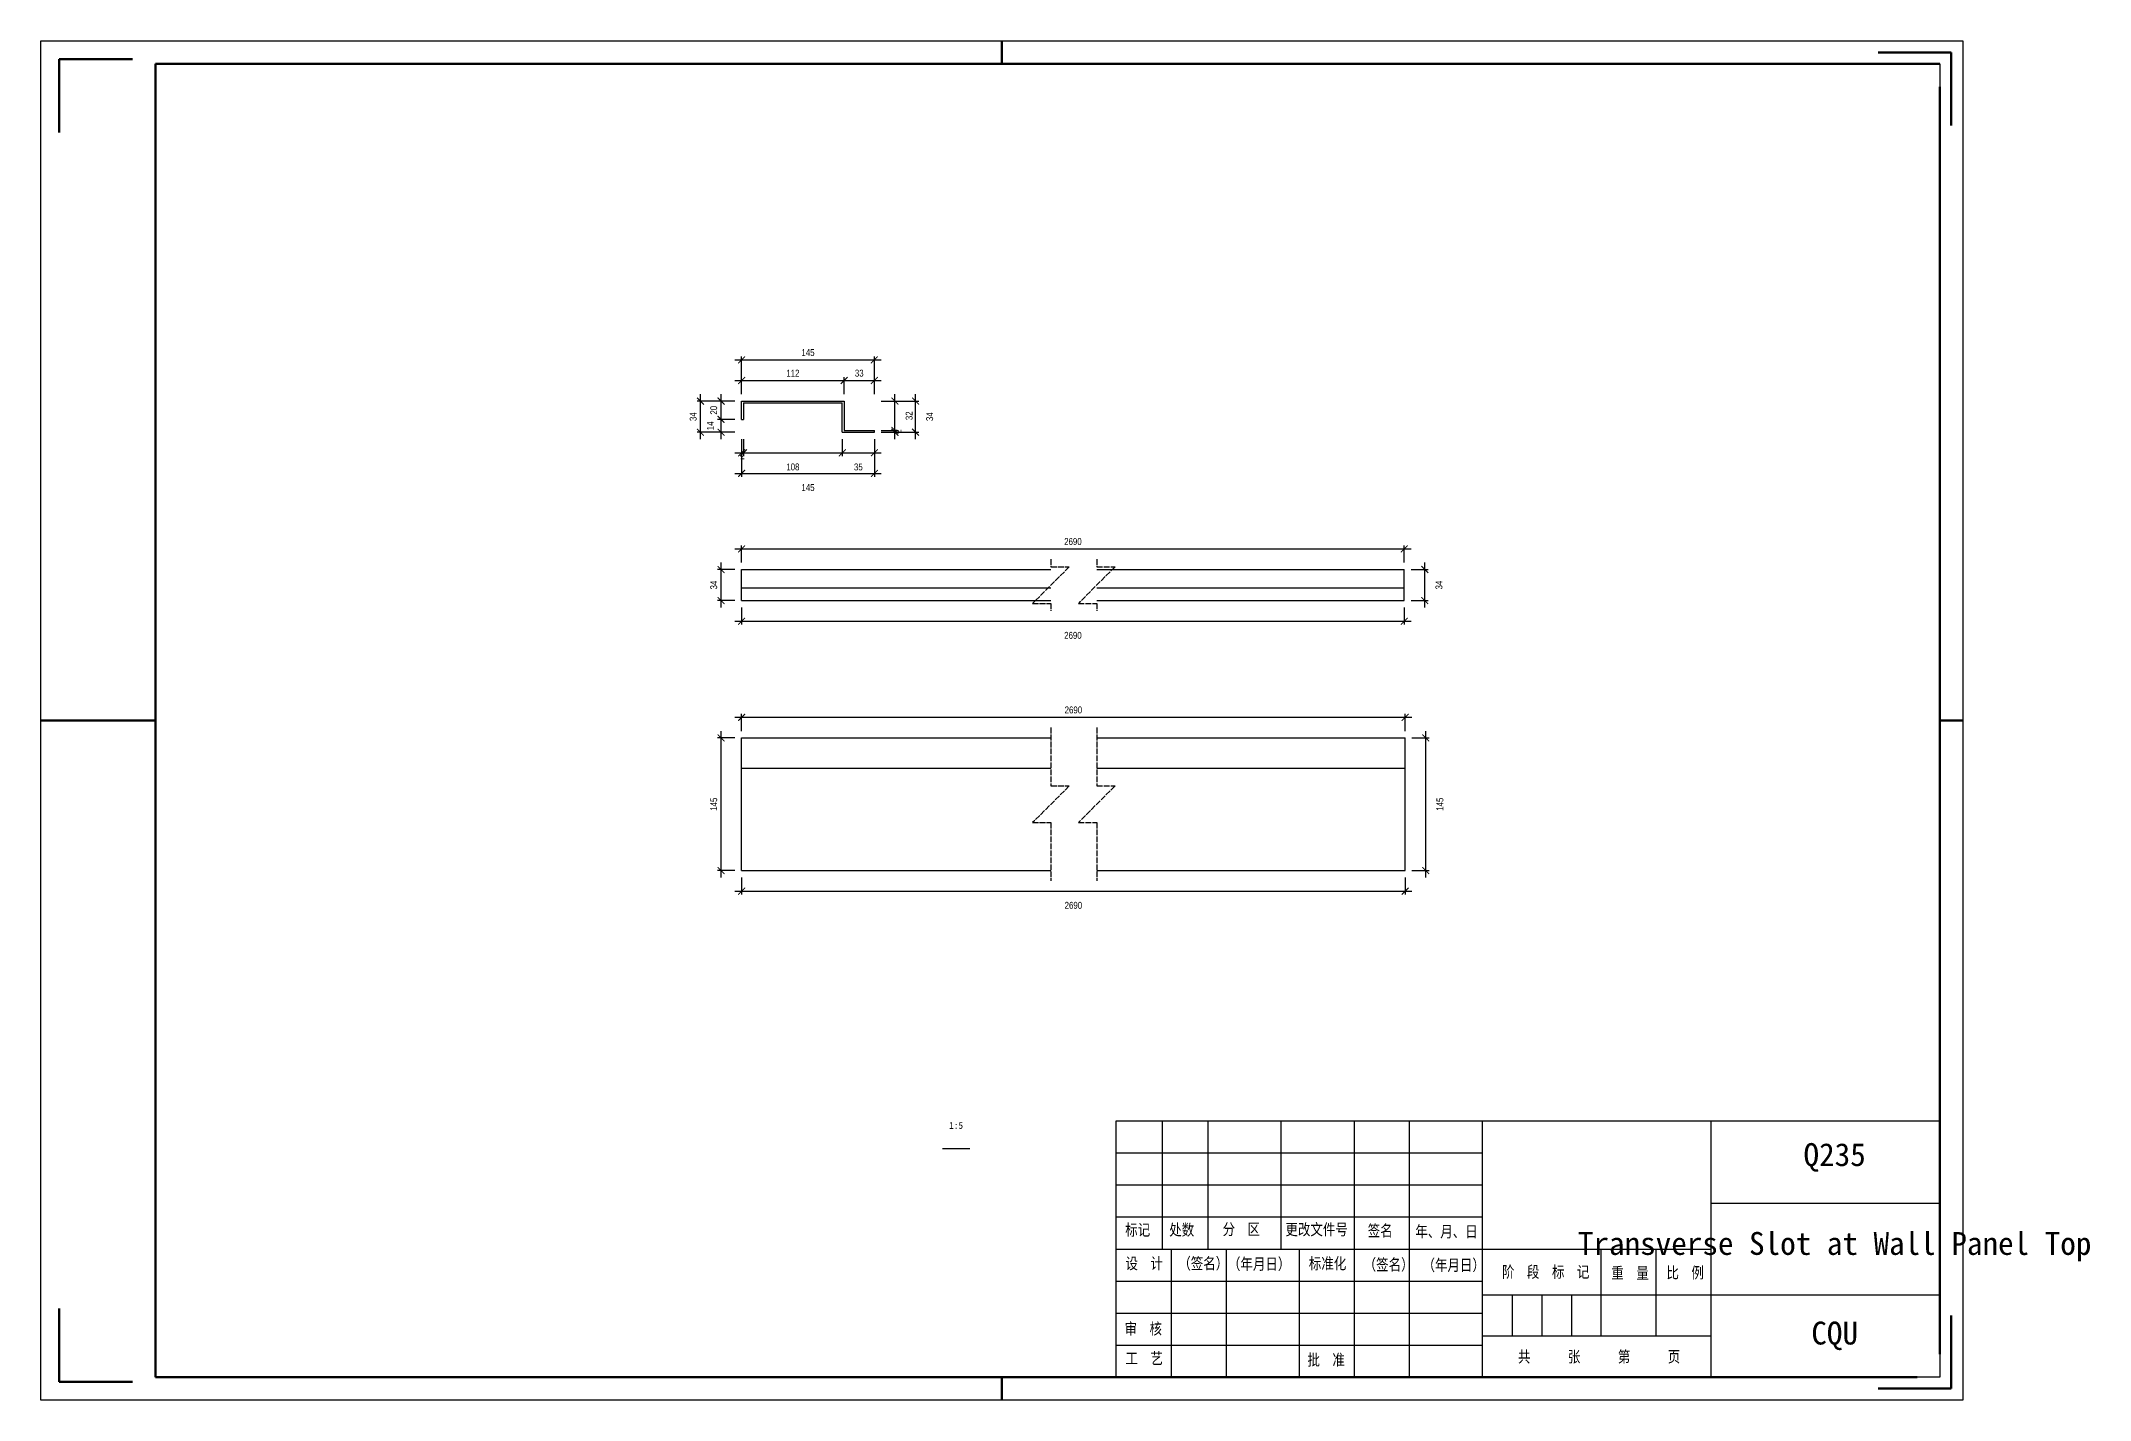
# Model space of a CAD drawing. Header units: millimetres. Extents: x 0 to 1925, y 0 to 4345.
# Drawn here: x 490 to 937.8, y 2569 to 2866 of the extents above; entities that cross this region are included whole.
import ezdxf

# ---------------------------------------------------------------- set-up
doc = ezdxf.new("R2010")
doc.units = ezdxf.units.MM
doc.linetypes.add('DASHED', pattern=[1.524, 1.27, -0.254])
doc.layers.add('总内框线', color=7, linetype='Continuous', lineweight=50)
doc.layers.add('总外框线', color=7, linetype='Continuous', lineweight=30)
doc.styles.add('OpenSansCondensed-Light', font='OpenSansCondensed-Light.ttf')
doc.styles.add('陈杰（2）', font='gbenor.shx', dxfattribs={"width": 0.8, "bigfont": 'gbcbig.shx'})
doc.dimstyles.new('EZDXF', dxfattribs={"dimtxt": 0.25, "dimasz": 0.175, "dimexe": 0.375, "dimexo": 0.125, "dimgap": 0.1, "dimtad": 1, "dimlfac": 100, "dimzin": 12, "dimdsep": 46, "dimtxsty": 'OpenSansCondensed-Light', "dimblk": 'ARCHTICK', "dimcen": 2.5, "dimazin": 3, "dimtfac": 0.5, "dimtmove": 2, "dimatfit": 3, "dimarcsym": 0})

msp = doc.modelspace()

# ---------------------------------------------------------------- texts
at = {"attachment_point": 5}
for s, insert, char_height in [('1:5', (690, 2629), 1.5), ('Q235', (882, 2622), 5), ('Transverse Slot at Wall Panel Top', (882, 2602.5), 5), ('CQU', (882, 2583), 5)]:
    msp.add_mtext(s, dxfattribs=dict(at, insert=insert, char_height=char_height))
at = {"char_height": 2.5, "width": 93.0192856, "attachment_point": 1, "style": '陈杰（2）'}
for s, insert in [('{\\fSimSun|b0|i0|c134|p2;标记}', (726.95482, 2607.44053)), ('{\\fSimSun|b0|i0|c134|p2;处数}', (736.57596, 2607.45543)), ('{\\fSimSun|b0|i0|c134|p2;分\u3000区}', (748.23692, 2607.57959)), ('{\\fSimSun|b0|i0|c134|p2;更改文件号}', (761.97169, 2607.52496)), ('{\\fSimSun|b0|i0|c134|p2;签名}', (779.95608, 2607.2667)), ('{\\fSimSun|b0|i0|c134|p2;年、月、日}', (790.35064, 2607.07301)), ('{\\fSimSun|b0|i0|c134|p2;设\u3000计}', (727.01432, 2600.10007)), ('{\\fSimSun|b0|i0|c134|p2;（签名）}', (738.55629, 2600.10007)), ('{\\fSimSun|b0|i0|c134|p2;\u3000（年月日）}', (746.68156, 2599.98584)), ('{\\fSimSun|b0|i0|c134|p2;标准化}', (767.08823, 2600.08517)), ('{\\fSimSun|b0|i0|c134|p2;（签名）}', (779.05516, 2599.83685)), ('{\\fSimSun|b0|i0|c134|p2;（年月日）}', (791.923, 2599.73752)), ('{\\fSimSun|b0|i0|c134|p2;阶\u3000段\u3000标\u3000记}', (809.30395, 2598.25254)), ('{\\fSimSun|b0|i0|c134|p2;重\u3000量}', (833.18681, 2598.02408)), ('{\\fSimSun|b0|i0|c134|p2;比\u3000例}', (845.23873, 2598.09361)), ('{\\fSimSun|b0|i0|c134|p2;审\u3000核}', (726.81034, 2585.83138)), ('{\\fSimSun|b0|i0|c134|p2;工\u3000艺}', (727.01432, 2579.34515)), ('{\\fSimSun|b0|i0|c134|p2;批\u3000准}', (766.78226, 2579.0273)), ('{\\fSimSun|b0|i0|c134|p2;共\u3000\u3000\u3000张\u3000\u3000\u3000第\u3000\u3000\u3000页}', (812.79713, 2579.72757))]:
    msp.add_mtext(s, dxfattribs=dict(at, insert=insert))

# ---------------------------------------------------------------- blocks, each defined once
blk = doc.blocks.new('_ARCHTICK')
at = {"color": 0, "linetype": 'ByBlock', "const_width": 0.15}
blk.add_lwpolyline([(-0.5, -0.5), (0.5, 0.5)], dxfattribs=at)

# ---------------------------------------------------------------- dimensions: what is measured, and where the dimension line sits
for base, p1, p2, location, text, override in [((643.12901, 2796.3), (643.12901, 2787.3), (672.12901, 2787.3), (657.62901, 2797.9), '145', {"dimtxt": 1.5, "dimasz": 1.5, "dimexe": 0.75, "dimexo": 1.5, "dimtad": 1, "dimlfac": 5, "dimblk": 'ARCHTICK', "dimsah": 0, "dimtsz": 0, "dimdle": 1.5, "dimtmove": 2}), ((643.12901, 2771.5), (643.12901, 2780.5), (672.12901, 2780.5), (657.62901, 2768.4), '145', {"dimtxt": 1.5, "dimasz": 1.5, "dimexe": 0.75, "dimexo": 1.5, "dimtad": 4, "dimlfac": 5, "dimblk": 'ARCHTICK', "dimsah": 0, "dimtsz": 0, "dimdle": 1.5, "dimtmove": 2}), ((643.12901, 2755), (643.12901, 2750.5), (787.92901, 2750.5), (715.52901, 2756.6), '2690', {"dimtxt": 1.5, "dimasz": 1.5, "dimexe": 0.75, "dimexo": 1.5, "dimtad": 1, "dimlfac": 5, "dimblk": 'ARCHTICK', "dimsah": 0, "dimtsz": 0, "dimdle": 1.5, "dimtmove": 2}), ((643.12901, 2739.2), (643.12901, 2743.7), (787.92901, 2743.7), (715.52901, 2736.1), '2690', {"dimtxt": 1.5, "dimasz": 1.5, "dimexe": 0.75, "dimexo": 1.5, "dimtad": 4, "dimlfac": 5, "dimblk": 'ARCHTICK', "dimsah": 0, "dimtsz": 0, "dimdle": 1.5, "dimtmove": 2}), ((643.12901, 2718.2), (643.12901, 2713.7), (788.12901, 2713.7), (715.62901, 2719.8), '2690', {"dimtxt": 1.5, "dimasz": 1.5, "dimexe": 0.75, "dimexo": 1.5, "dimtad": 1, "dimlfac": 5, "dimblk": 'ARCHTICK', "dimsah": 0, "dimtsz": 0, "dimdle": 1.5, "dimtmove": 2}), ((643.12901, 2680.2), (643.12901, 2684.7), (788.12901, 2684.7), (715.62901, 2677.1), '2690', {"dimtxt": 1.5, "dimasz": 1.5, "dimexe": 0.75, "dimexo": 1.5, "dimtad": 4, "dimlfac": 5, "dimblk": 'ARCHTICK', "dimsah": 0, "dimtsz": 0, "dimdle": 1.5, "dimtmove": 2})]:
    msp.add_linear_dim(base=base, p1=p1, p2=p2, location=location, text=text, dimstyle='EZDXF', override=override).render()
for base, p1, p2, location, override in [((643.12901, 2791.8), (643.12901, 2787.3), (665.52901, 2787.3), (654.32901, 2793.4), {"dimtxt": 1.5, "dimasz": 1.5, "dimexe": 0.75, "dimexo": 1.5, "dimtad": 1, "dimlfac": 5, "dimblk": 'ARCHTICK', "dimsah": 0, "dimtsz": 0, "dimdle": 1.5, "dimtmove": 2}), ((665.52901, 2791.8), (665.52901, 2787.3), (672.12901, 2787.3), (668.82901, 2793.4), {"dimtxt": 1.5, "dimasz": 1.5, "dimexe": 0.75, "dimexo": 1.5, "dimtad": 1, "dimlfac": 5, "dimblk": 'ARCHTICK', "dimsah": 0, "dimtsz": 0, "dimdle": 1.5, "dimtmove": 2}), ((643.12901, 2776), (643.12901, 2780.5), (643.52901, 2780.5), (643.32901, 2775.35), {"dimtxt": 1.5, "dimasz": 1.5, "dimexe": 0.75, "dimexo": 1.5, "dimtad": 4, "dimlfac": 5, "dimblk": 'ARCHTICK', "dimsah": 0, "dimtsz": 0, "dimdle": 1.5, "dimtmove": 2}), ((643.52901, 2776), (643.52901, 2780.5), (665.12901, 2780.5), (654.32901, 2772.9), {"dimtxt": 1.5, "dimasz": 1.5, "dimexe": 0.75, "dimexo": 1.5, "dimtad": 4, "dimlfac": 5, "dimblk": 'ARCHTICK', "dimsah": 0, "dimtsz": 0, "dimdle": 1.5, "dimtmove": 2}), ((665.12901, 2776), (665.12901, 2780.5), (672.12901, 2780.5), (668.62901, 2772.9), {"dimtxt": 1.5, "dimasz": 1.5, "dimexe": 0.75, "dimexo": 1.5, "dimtad": 4, "dimlfac": 5, "dimblk": 'ARCHTICK', "dimsah": 0, "dimtsz": 0, "dimdle": 1.5, "dimtmove": 2})]:
    msp.add_linear_dim(base=base, p1=p1, p2=p2, location=location, dimstyle='EZDXF', override=override).render()
for base, p1, p2, location, text, override in [((634.12901, 2780.5), (643.12901, 2780.5), (643.12901, 2787.3), (632.52901, 2783.9), '34', {"dimtxt": 1.5, "dimasz": 1.5, "dimexe": 0.75, "dimexo": 1.5, "dimtad": 1, "dimlfac": 5, "dimblk": 'ARCHTICK', "dimsah": 0, "dimtsz": 0, "dimdle": 1.5, "dimtmove": 2}), ((681.12901, 2780.5), (672.12901, 2780.5), (672.12901, 2787.3), (684.22901, 2783.9), '34', {"dimtxt": 1.5, "dimasz": 1.5, "dimexe": 0.75, "dimexo": 1.5, "dimtad": 4, "dimlfac": 5, "dimblk": 'ARCHTICK', "dimsah": 0, "dimtsz": 0, "dimdle": 1.5, "dimtmove": 2}), ((638.62901, 2743.7), (643.12901, 2743.7), (643.12901, 2750.5), (637.02901, 2747.1), '34', {"dimtxt": 1.5, "dimasz": 1.5, "dimexe": 0.75, "dimexo": 1.5, "dimtad": 1, "dimlfac": 5, "dimblk": 'ARCHTICK', "dimsah": 0, "dimtsz": 0, "dimdle": 1.5, "dimtmove": 2}), ((792.42901, 2743.7), (787.92901, 2743.7), (787.92901, 2750.5), (795.52901, 2747.1), '34', {"dimtxt": 1.5, "dimasz": 1.5, "dimexe": 0.75, "dimexo": 1.5, "dimtad": 4, "dimlfac": 5, "dimblk": 'ARCHTICK', "dimsah": 0, "dimtsz": 0, "dimdle": 1.5, "dimtmove": 2}), ((638.62901, 2684.7), (643.12901, 2684.7), (643.12901, 2713.7), (637.02901, 2699.2), '145', {"dimtxt": 1.5, "dimasz": 1.5, "dimexe": 0.75, "dimexo": 1.5, "dimtad": 1, "dimlfac": 5, "dimblk": 'ARCHTICK', "dimsah": 0, "dimtsz": 0, "dimdle": 1.5, "dimtmove": 2}), ((792.62901, 2684.7), (788.12901, 2684.7), (788.12901, 2713.7), (795.72901, 2699.2), '145', {"dimtxt": 1.5, "dimasz": 1.5, "dimexe": 0.75, "dimexo": 1.5, "dimtad": 4, "dimlfac": 5, "dimblk": 'ARCHTICK', "dimsah": 0, "dimtsz": 0, "dimdle": 1.5, "dimtmove": 2})]:
    msp.add_linear_dim(base=base, p1=p1, p2=p2, angle=90, location=location, text=text, dimstyle='EZDXF', override=override).render()
for base, p1, p2, location, override in [((638.62901, 2783.3), (643.12901, 2783.3), (643.12901, 2787.3), (637.02901, 2785.3), {"dimtxt": 1.5, "dimasz": 1.5, "dimexe": 0.75, "dimexo": 1.5, "dimtad": 1, "dimlfac": 5, "dimblk": 'ARCHTICK', "dimsah": 0, "dimtsz": 0, "dimdle": 1.5, "dimtmove": 2}), ((676.62901, 2780.9), (672.12901, 2780.9), (672.12901, 2787.3), (679.72901, 2784.1), {"dimtxt": 1.5, "dimasz": 1.5, "dimexe": 0.75, "dimexo": 1.5, "dimtad": 4, "dimlfac": 5, "dimblk": 'ARCHTICK', "dimsah": 0, "dimtsz": 0, "dimdle": 1.5, "dimtmove": 2}), ((638.62901, 2780.5), (643.12901, 2780.5), (643.12901, 2783.3), (636.27901, 2781.9), {"dimtxt": 1.5, "dimasz": 1.5, "dimexe": 0.75, "dimexo": 1.5, "dimtad": 1, "dimlfac": 5, "dimblk": 'ARCHTICK', "dimsah": 0, "dimtsz": 0, "dimdle": 1.5, "dimtmove": 2}), ((676.62901, 2780.5), (672.12901, 2780.5), (672.12901, 2780.9), (677.27901, 2780.7), {"dimtxt": 1.5, "dimasz": 1.5, "dimexe": 0.75, "dimexo": 1.5, "dimtad": 4, "dimlfac": 5, "dimblk": 'ARCHTICK', "dimsah": 0, "dimtsz": 0, "dimdle": 1.5, "dimtmove": 2})]:
    msp.add_linear_dim(base=base, p1=p1, p2=p2, angle=90, location=location, dimstyle='EZDXF', override=override).render()

# ---------------------------------------------------------------- linework, layer by layer
for p, q in [((905, 2861), (905, 2676)), ((643.12901, 2783.3), (643.12901, 2787.3)), ((643.12901, 2787.3), (665.52901, 2787.3)), ((643.52901, 2786.9), (643.52901, 2783.3)), ((643.52901, 2786.9), (665.12901, 2786.9)), ((665.12901, 2780.5), (665.12901, 2786.9)), ((665.52901, 2787.3), (665.52901, 2780.9)), ((643.12901, 2783.3), (643.52901, 2783.3)), ((665.52901, 2780.9), (672.12901, 2780.9)), ((672.12901, 2780.5), (672.12901, 2780.9)), ((665.12901, 2780.5), (672.12901, 2780.5)), ((643.12901, 2746.5), (643.12901, 2750.5)), ((643.12901, 2750.5), (710.72901, 2750.5)), ((720.72901, 2750.5), (787.92901, 2750.5)), ((787.92901, 2746.5), (787.92901, 2750.5)), ((643.12901, 2746.5), (710.72901, 2746.5)), ((643.12901, 2743.7), (643.12901, 2746.5)), ((720.72901, 2746.5), (787.92901, 2746.5)), ((787.92901, 2743.7), (787.92901, 2746.5)), ((643.12901, 2743.7), (710.72901, 2743.7)), ((720.72901, 2743.7), (787.92901, 2743.7)), ((643.12901, 2707.1), (643.12901, 2713.7)), ((643.12901, 2713.7), (710.72901, 2713.7)), ((720.72901, 2713.7), (788.12901, 2713.7)), ((788.12901, 2707.1), (788.12901, 2713.7)), ((643.12901, 2684.7), (643.12901, 2707.1)), ((643.12901, 2707.1), (710.72901, 2707.1)), ((720.72901, 2707.1), (788.12901, 2707.1)), ((788.12901, 2684.7), (788.12901, 2707.1)), ((643.12901, 2684.7), (710.72901, 2684.7)), ((720.72901, 2684.7), (788.12901, 2684.7)), ((725, 2630), (905, 2630)), ((725, 2574), (725, 2630)), ((735, 2630), (735, 2602)), ((745, 2630), (745, 2602)), ((761, 2630), (761, 2602)), ((777, 2630), (777, 2602)), ((789, 2630), (789, 2574)), ((805, 2630), (805, 2574)), ((855, 2574), (855, 2630)), ((905, 2630), (905, 2574)), ((687, 2624), (693, 2624)), ((725, 2623), (805, 2623)), ((725, 2616), (805, 2616)), ((855, 2612), (905, 2612)), ((725, 2609), (805, 2609)), ((725, 2602), (855, 2602)), ((737, 2602), (737, 2574)), ((749, 2602), (749, 2574)), ((765, 2602), (765, 2574)), ((777, 2602), (777, 2574)), ((831, 2583), (831, 2602)), ((843, 2583), (843, 2602)), ((725, 2595), (805, 2595)), ((805, 2592), (855, 2592)), ((811.5, 2592), (811.5, 2583)), ((818, 2592), (818, 2583)), ((824.5, 2592), (824.5, 2583)), ((855, 2592), (905, 2592)), ((725, 2588), (805, 2588)), ((725, 2581), (805, 2581)), ((805, 2583), (855, 2583)), ((905, 2574), (725, 2574))]:
    msp.add_line(p, q)
at = {"linetype": 'DASHED'}
for p, q in [((714.72901, 2751.1), (706.72901, 2743.1)), ((710.72901, 2752.75), (710.72901, 2751.1)), ((710.72901, 2751.1), (714.72901, 2751.1)), ((724.72901, 2751.1), (716.72901, 2743.1)), ((720.72901, 2752.75), (720.72901, 2751.1)), ((720.72901, 2751.1), (724.72901, 2751.1)), ((706.72901, 2743.1), (710.72901, 2743.1)), ((710.72901, 2743.1), (710.72901, 2741.45)), ((716.72901, 2743.1), (720.72901, 2743.1)), ((720.72901, 2743.1), (720.72901, 2741.45)), ((710.72901, 2715.95), (710.72901, 2703.2)), ((720.72901, 2715.95), (720.72901, 2703.2)), ((714.72901, 2703.2), (706.72901, 2695.2)), ((710.72901, 2703.2), (714.72901, 2703.2)), ((724.72901, 2703.2), (716.72901, 2695.2)), ((720.72901, 2703.2), (724.72901, 2703.2)), ((706.72901, 2695.2), (710.72901, 2695.2)), ((710.72901, 2695.2), (710.72901, 2682.45)), ((716.72901, 2695.2), (720.72901, 2695.2)), ((720.72901, 2695.2), (720.72901, 2682.45))]:
    msp.add_line(p, q, dxfattribs=at)
at = {"layer": '总内框线'}
for p, q in [((700, 2861), (700, 2866)), ((494, 2862), (494, 2846)), ((494, 2862), (510, 2862)), ((907.5, 2863.5), (891.5, 2863.5)), ((907.5, 2863.5), (907.5, 2847.5)), ((515, 2574), (515, 2861)), ((515, 2861), (905, 2861)), ((905, 2856), (905, 2579)), ((490, 2717.5), (515, 2717.5)), ((905, 2717.5), (910, 2717.5)), ((494, 2573), (494, 2589)), ((907.5, 2571.5), (907.5, 2587.5)), ((494, 2573), (510, 2573)), ((900, 2574), (515, 2574)), ((700, 2569), (700, 2574)), ((907.5, 2571.5), (891.5, 2571.5))]:
    msp.add_line(p, q, dxfattribs=at)
at = {"layer": '总外框线'}
for p, q in [((490, 2569), (490, 2866)), ((490, 2866), (910, 2866)), ((910, 2866), (910, 2569)), ((910, 2569), (490, 2569))]:
    msp.add_line(p, q, dxfattribs=at)

msp.set_redraw_order([(e.dxf.handle, doc.entitydb.next_handle()) for e in msp.query("TEXT MTEXT ATTDEF DIMENSION ARC_DIMENSION")])  # texts and dimensions are drawn at this point

doc.saveas('drawing.dxf')
